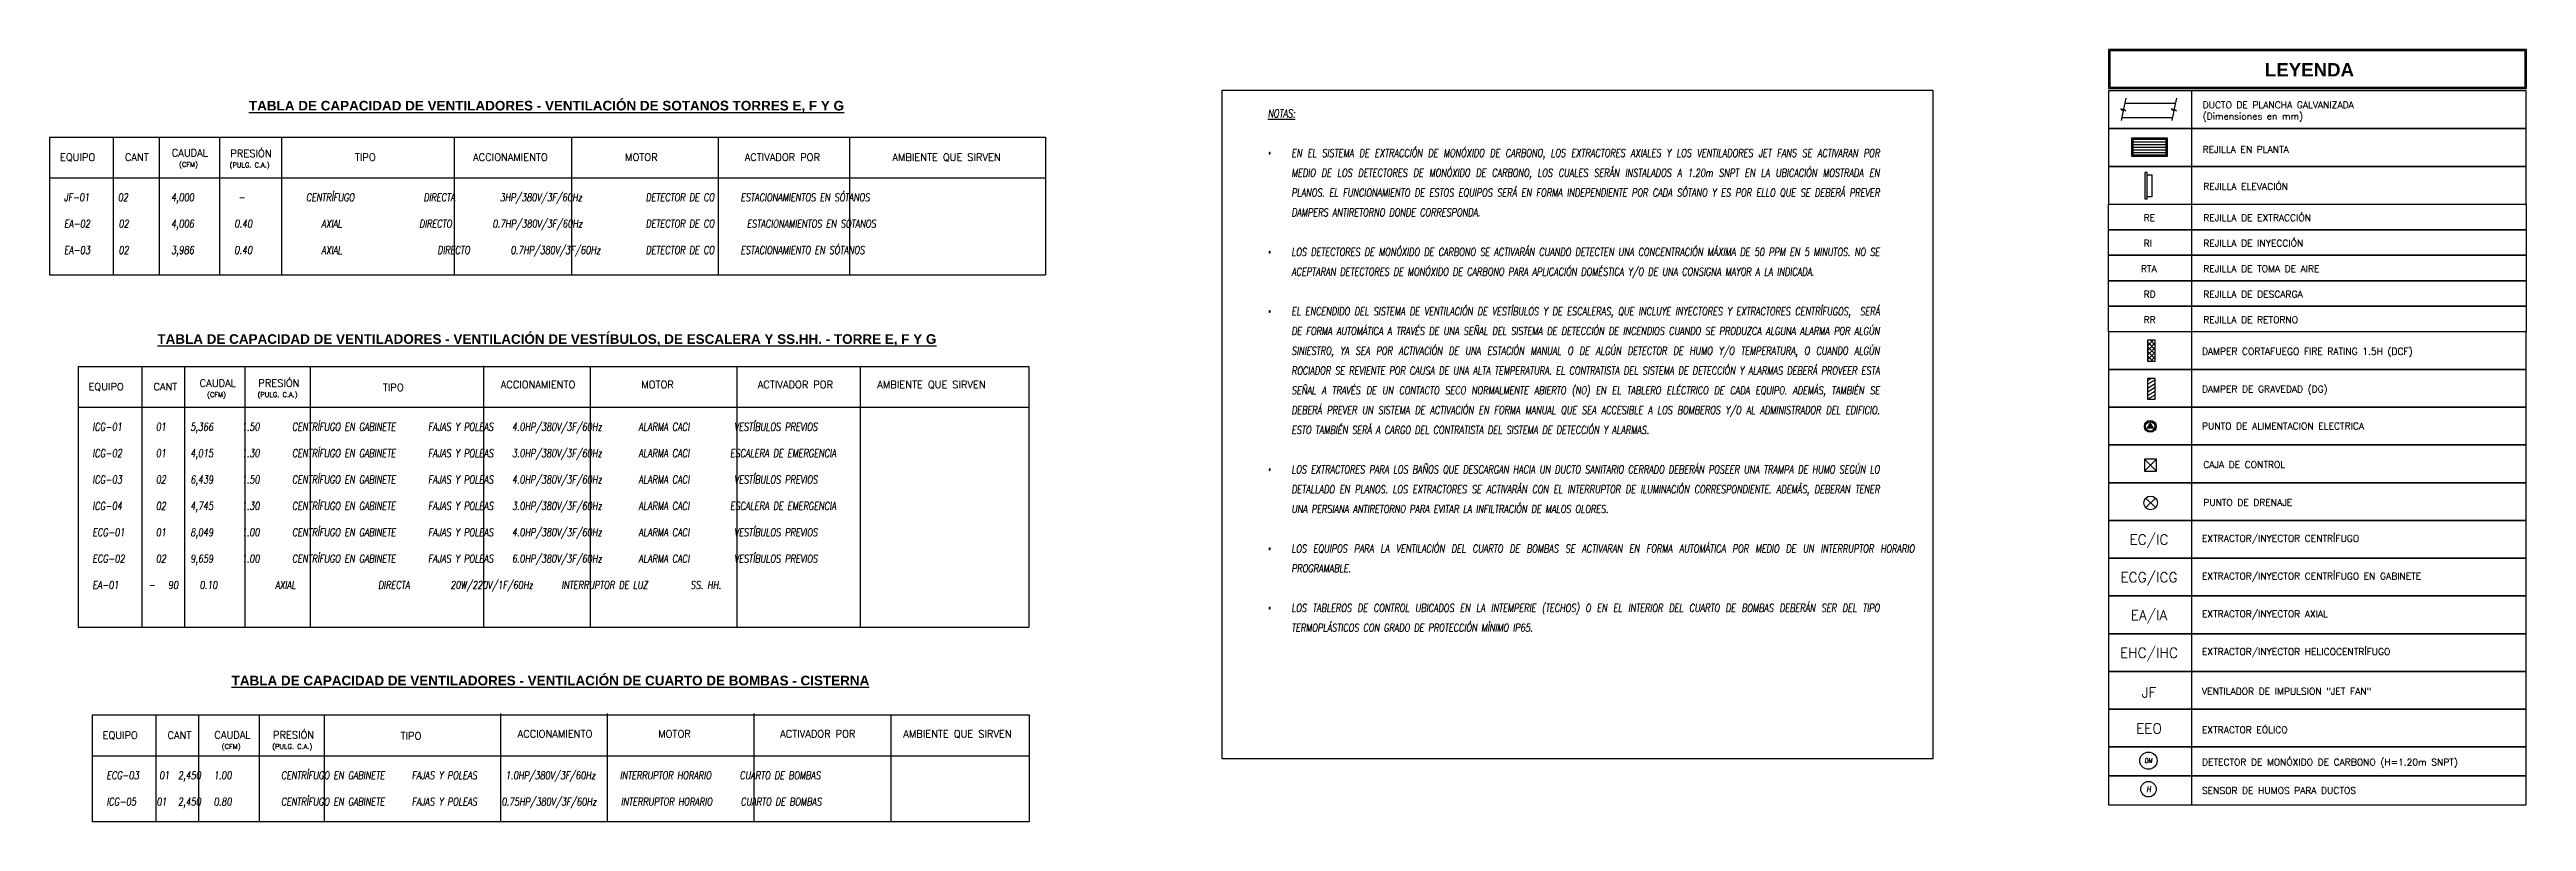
# Model space of a CAD drawing. Header units: millimetres. Extents: x 0 to 226526, y 0 to 8187996.
# Drawn here: x 226476.1 to 226524.31, y 8187930.78 to 8187945.81 of the extents above; entities that cross this region are included whole.
import ezdxf
from ezdxf import colors
from ezdxf.entities.mleader import LeaderData, LeaderLine
from ezdxf.enums import TextEntityAlignment as Align
from ezdxf.math import Vec2, Vec3

# ---------------------------------------------------------------- set-up
doc = ezdxf.new("R2010")
doc.units = ezdxf.units.MM
doc.linetypes.add('HIDDEN2', pattern=[0.1875, 0.125, -0.0625])
for name, color, linetype in [('L-03_EQUIP-ACCES', 160, 'Continuous'), ('L-04_EQ-MED-CONT', 191, 'Continuous'), ('L-06_EQ-FIN-CONT', 141, 'Continuous'), ('L-07_EQ-FIN-SEGM', 141, 'HIDDEN2'), ('L4 Linea mediana', 191, 'Continuous'), ('L6 Linea fina', 141, 'Continuous'), ('TX-01_PRIMA', 12, 'Continuous'), ('TX-03_PRINC', 150, 'Continuous')]:
    doc.layers.add(name, color=color, linetype=linetype)
doc.styles.add('50-NOTAS', font='romans.shx', dxfattribs={"height": 0.1})
doc.styles.add('50-SUBTITULO', font='romand.shx', dxfattribs={"height": 0.15})
doc.styles.add('50-TITULO', font='', dxfattribs={"height": 0.2})
doc.styles.add('JNV ING', font='romans.shx', dxfattribs={"width": 0.75, "oblique": 8, "height": 0.15})
doc.styles.get('50-TITULO').set_extended_font_data('Arial', bold=True)

msp = doc.modelspace()

# ---------------------------------------------------------------- texts
at = {"layer": 'L-07_EQ-FIN-SEGM'}
for s, height, style, p in [('EQUIPO', 0.14062, '50-SUBTITULO', (226476.6478, 8187943.6406)), ('CANT', 0.14062, '50-SUBTITULO', (226477.8006, 8187943.6406)), ('CAUDAL', 0.14062, '50-SUBTITULO', (226478.8334, 8187943.7254)), ('(CFM)', 0.09375, '50-NOTAS', (226478.8071, 8187943.5234)), ('(PULG. C.A.)', 0.09375, '50-NOTAS', (226479.9969, 8187943.5122)), ('PRESIÓN', 0.14062, '50-SUBTITULO', (226480.0232, 8187943.7141)), ('TIPO', 0.14062, '50-SUBTITULO', (226482.2468, 8187943.6406)), ('ACCIONAMIENTO', 0.140625, '50-SUBTITULO', (226485.0717, 8187943.6406)), ('MOTOR', 0.14062, '50-SUBTITULO', (226487.6208, 8187943.6406)), ('ACTIVADOR POR', 0.140625, '50-SUBTITULO', (226490.3654, 8187943.6406)), ('AMBIENTE QUE SIRVEN', 0.140625, '50-SUBTITULO', (226493.5621, 8187943.6406)), ('EQUIPO', 0.14062, '50-SUBTITULO', (226477.2034, 8187939.1735)), ('CANT', 0.14062, '50-SUBTITULO', (226478.3562, 8187939.1735)), ('CAUDAL', 0.14062, '50-SUBTITULO', (226479.3773, 8187939.2436)), ('PRESIÓN', 0.14062, '50-SUBTITULO', (226480.5671, 8187939.2436)), ('TIPO', 0.14062, '50-SUBTITULO', (226482.7916, 8187939.1601)), ('ACCIONAMIENTO', 0.140625, '50-SUBTITULO', (226485.6096, 8187939.2152)), ('MOTOR', 0.14062, '50-SUBTITULO', (226487.9365, 8187939.2152)), ('ACTIVADOR POR', 0.140625, '50-SUBTITULO', (226490.6202, 8187939.2152)), ('AMBIENTE QUE SIRVEN', 0.140625, '50-SUBTITULO', (226493.2692, 8187939.2152)), ('(CFM)', 0.09375, '50-NOTAS', (226479.351, 8187939.0417)), ('(PULG. C.A.)', 0.09375, '50-NOTAS', (226480.5407, 8187939.0417)), ('EQUIPO', 0.14062, '50-SUBTITULO', (226477.4775, 8187932.3897)), ('CANT', 0.14062, '50-SUBTITULO', (226478.6303, 8187932.3897)), ('CAUDAL', 0.14062, '50-SUBTITULO', (226479.6632, 8187932.3955)), ('PRESIÓN', 0.14062, '50-SUBTITULO', (226480.8529, 8187932.3955)), ('TIPO', 0.14062, '50-SUBTITULO', (226483.1367, 8187932.3762)), ('ACCIONAMIENTO', 0.140625, '50-SUBTITULO', (226485.9398, 8187932.4165)), ('MOTOR', 0.14062, '50-SUBTITULO', (226488.2667, 8187932.4165)), ('ACTIVADOR POR', 0.140625, '50-SUBTITULO', (226491.0555, 8187932.4165)), ('AMBIENTE QUE SIRVEN', 0.140625, '50-SUBTITULO', (226493.7744, 8187932.4165)), ('(CFM)', 0.09375, '50-NOTAS', (226479.6368, 8187932.1936)), ('(PULG. C.A.)', 0.09375, '50-NOTAS', (226480.8266, 8187932.1936))]:
    msp.add_text(s, height=height, dxfattribs=dict(at, style=style)).set_placement(p, align=Align.CENTER)
at = {"layer": 'TX-01_PRIMA', "style": '50-NOTAS'}
for s, p in [('DUCTO DE PLANCHA GALVANIZADA', (226518.0108, 8187944.6635)), ('(Dimensiones en mm)', (226518.0108, 8187944.4445)), ('REJILLA EN PLANTA', (226518.0108, 8187943.7987)), ('REJILLA ELEVACIÓN', (226518.0242, 8187943.0775)), ('REJILLA DE EXTRACCIÓN', (226518.0242, 8187942.4688)), ('RE', (226516.8603, 8187942.4688)), ('RI', (226516.8603, 8187941.9724)), ('REJILLA DE INYECCIÓN', (226518.0242, 8187941.9724)), ('RTA', (226516.8099, 8187941.476)), ('REJILLA DE TOMA DE AIRE', (226518.0242, 8187941.476)), ('RD', (226516.8603, 8187940.9796)), ('REJILLA DE DESCARGA', (226518.0242, 8187940.9796)), ('RR', (226516.8603, 8187940.4831)), ('REJILLA DE RETORNO', (226518.0242, 8187940.4831)), ('DAMPER CORTAFUEGO FIRE RATING 1.5H (DCF)', (226517.9979, 8187939.8674)), ('DAMPER DE GRAVEDAD (DG)', (226517.9979, 8187939.1324)), ('PUNTO DE ALIMENTACION ELECTRICA', (226517.9979, 8187938.4139)), ('CAJA DE CONTROL', (226518.0225, 8187937.6615)), ('PUNTO DE DRENAJE', (226518.0225, 8187936.9266)), ('EXTRACTOR/INYECTOR CENTRÍFUGO', (226517.9979, 8187936.2264)), ('EXTRACTOR/INYECTOR CENTRÍFUGO EN GABINETE', (226517.9979, 8187935.4915)), ('EXTRACTOR/INYECTOR AXIAL', (226517.9979, 8187934.7565)), ('EXTRACTOR/INYECTOR HELICOCENTRÍFUGO', (226517.9979, 8187934.0216)), ('VENTILADOR DE IMPULSION "JET FAN"', (226517.9979, 8187933.2493)), ('EXTRACTOR EÓLICO', (226517.9979, 8187932.4981)), ('DETECTOR DE MONÓXIDO DE CARBONO (H=1.20m SNPT) ', (226517.9979, 8187931.8713)), ('SENSOR DE HUMOS PARA DUCTOS', (226517.9979, 8187931.3181))]:
    msp.add_text(s, height=0.13, dxfattribs=at).set_placement(p)
at = {"layer": 'TX-01_PRIMA', "style": '50-SUBTITULO'}
for s, p in [('EC/IC', (226516.9661, 8187936.2688)), ('ECG/ICG', (226516.9661, 8187935.5339)), ('EA/IA', (226516.9661, 8187934.7989)), ('EHC/IHC', (226516.9661, 8187934.064)), ('JF', (226516.9661, 8187933.2917)), ('EEO', (226516.9661, 8187932.5907))]:
    msp.add_text(s, height=0.195, dxfattribs=at).set_placement(p, align=Align.MIDDLE_CENTER)
at = {"layer": 'TX-01_PRIMA', "char_height": 0.1539562, "attachment_point": 1, "style": 'JNV ING'}
for s, width, heights, insert in [('\\pxsm1.5;{\\LNOTAS:\\P}\\P\\pi-3,l3,qj,t3;{\\fSymbol|b0|i0|c2|p18;·^I}EN EL SISTEMA DE EXTRACCIÓN DE MONÓXIDO DE CARBONO, LOS EXTRACTORES AXIALES Y LOS VENTILADORES JET FANS SE ACTIVARAN POR MEDIO DE LOS DETECTORES DE MONÓXIDO DE CARBONO, LOS CUALES SERÁN INSTALADOS A 1.20m SNPT EN LA UBICACIÓN MOSTRADA EN PLANOS. EL FUNCIONAMIENTO DE ESTOS EQUIPOS SERÁ EN FORMA INDEPENDIENTE POR CADA SÓTANO Y ES POR ELLO QUE SE DEBERÁ PREVER DAMPERS ANTIRETORNO DONDE CORRESPONDA.\\P\\pi0,l0,q*,tz;\\P\\pi-3,l3,qj,t3;{\\fSymbol|b0|i0|c2|p18;·^I}LOS DETECTORES DE MONÓXIDO DE CARBONO SE ACTIVARÁN CUANDO DETECTEN UNA CONCENTRACIÓN MÁXIMA DE 50 PPM EN 5 MINUTOS. NO SE ACEPTARAN DETECTORES DE MONÓXIDO DE CARBONO PARA APLICACIÓN DOMÉSTICA Y/O DE UNA CONSIGNA MAYOR A LA INDICADA.\\P\\pi0,l0,q*,tz;\\P\\pi-3,l3,qj,t3;{\\fSymbol|b0|i0|c2|p18;·^I}EL ENCENDIDO DEL SISTEMA DE VENTILACIÓN DE VESTÍBULOS Y DE ESCALERAS, QUE INCLUYE INYECTORES Y EXTRACTORES CENTRÍFUGOS,  SERÁ DE FORMA AUTOMÁTICA A TRAVÉS DE UNA SEÑAL DEL SISTEMA DE DETECCIÓN DE INCENDIOS CUANDO SE PRODUZCA ALGUNA ALARMA POR ALGÚN SINIESTRO, YA SEA POR ACTIVACIÓN DE UNA ESTACIÓN MANUAL O DE ALGÚN DETECTOR DE HUMO Y/O TEMPERATURA, O CUANDO ALGÚN ROCIADOR SE REVIENTE POR CAUSA DE UNA ALTA TEMPERATURA. EL CONTRATISTA DEL SISTEMA DE DETECCIÓN Y ALARMAS DEBERÁ PROVEER ESTA SEÑAL A TRAVÉS DE UN CONTACTO SECO NORMALMENTE ABIERTO (NO) EN EL TABLERO ELÉCTRICO DE CADA EQUIPO. ADEMÁS, TAMBIÉN SE DEBERÁ PREVER UN SISTEMA DE ACTIVACIÓN EN FORMA MANUAL QUE SEA ACCESIBLE A LOS BOMBEROS Y/O AL ADMINISTRADOR DEL EDIFICIO. ESTO TAMBIÉN SERÁ A CARGO DEL CONTRATISTA DEL SISTEMA DE DETECCIÓN Y ALARMAS.\\P\\pi0,l0,q*,tz;\\P\\pi-3,l3,qj,t3;{\\fSymbol|b0|i0|c2|p18;·^I}LOS EXTRACTORES PARA LOS BAÑOS QUE DESCARGAN HACIA UN DUCTO SANITARIO CERRADO DEBERÁN POSEER UNA TRAMPA DE HUMO SEGÚN LO DETALLADO EN PLANOS. LOS EXTRACTORES SE ACTIVARÁN CON EL INTERRUPTOR DE ILUMINACIÓN CORRESPONDIENTE. ADEMÁS, DEBERAN TENER UNA PERSIANA ANTIRETORNO PARA EVITAR LA INFILTRACIÓN DE MALOS OLORES.\\P\\pi0,l0,q*,tz;\\P\\pi-3,l3,qj,t3;{\\fSymbol|b0|i0|c2|p18;·^I}LOS EQUIPOS PARA LA VENTILACIÓN DEL CUARTO DE BOMBAS SE ACTIVARAN EN FORMA AUTOMÁTICA POR MEDIO DE UN INTERRUPTOR HORARIO PROGRAMABLE.\\P\\pi0,l0,q*,tz;\\P\\pi-3,l3,qj,t3;{\\fSymbol|b0|i0|c2|p18;·^I}LOS TABLEROS DE CONTROL UBICADOS EN LA INTEMPERIE (TECHOS) O EN EL INTERIOR DEL CUARTO DE BOMBAS DEBERÁN SER DEL TIPO TERMOPLÁSTICOS CON GRADO DE PROTECCIÓN MÍNIMO IP65.', 11.874047, [13.0238], (226499.814, 8187944.639)), ('\\pxsm2;JF-01       02^I   4,000^I    -               CENTRÍFUGO                 DIRECTA           3HP/380V/3F/60Hz^I^I   DETECTOR DE CO^I   ESTACIONAMIENTOS EN SÓTANOS       \\PEA-02       02^I   4,006^I   0.40                 AXIAL                   DIRECTO          0.7HP/380V/3F/60Hz^I^I   DETECTOR DE CO        ESTACIONAMIENTOS EN SÓTANOS\\PEA-03       02^I   3,986  ^I   0.40                 AXIAL    ^I              DIRECTO          0.7HP/380V/3F/60Hz^I^I   DETECTOR DE CO^I   ESTACIONAMIENTO EN SÓTANOS', 19.547767, [3.7997], (226476.383, 8187943.0071)), ('\\pxsm2,qj;ICG-01 ^I01      5,366       1.50        CENTRÍFUGO EN GABINETE        FAJAS Y POLEAS^I  4.0HP/380V/3F/60Hz    ^I  ALARMA CACI           VESTÍBULOS PREVIOS\\PICG-02 ^I01      4,015       1.30        CENTRÍFUGO EN GABINETE        FAJAS Y POLEAS^I  3.0HP/380V/3F/60Hz    ^I  ALARMA CACI          ESCALERA DE EMERGENCIA\\PICG-03 ^I02      6,439       1.50        CENTRÍFUGO EN GABINETE        FAJAS Y POLEAS^I  4.0HP/380V/3F/60Hz    ^I  ALARMA CACI           VESTÍBULOS PREVIOS\\PICG-04 ^I02      4,745       1.30        CENTRÍFUGO EN GABINETE        FAJAS Y POLEAS^I  3.0HP/380V/3F/60Hz    ^I  ALARMA CACI          ESCALERA DE EMERGENCIA\\PECG-01 ^I01      8,049       1.00        CENTRÍFUGO EN GABINETE        FAJAS Y POLEAS^I  4.0HP/380V/3F/60Hz    ^I  ALARMA CACI           VESTÍBULOS PREVIOS\\PECG-02 ^I02      9,659       1.00        CENTRÍFUGO EN GABINETE        FAJAS Y POLEAS^I  6.0HP/380V/3F/60Hz    ^I  ALARMA CACI           VESTÍBULOS PREVIOS\\P\\pq*;EA-01^I      -^I   90  ^I   0.10      ^I      AXIAL         ^I        DIRECTA          20W/220V/1F/60Hz       INTERRUPTOR DE LUZ  ^I       SS. HH.', 19.075174, [4.3526], (226476.9386, 8187938.54)), ('\\pxsm2;ECG-03     01^I  2,450^I   1.00   ^I    CENTRÍFUGO EN GABINETE^I     FAJAS Y POLEAS       1.0HP/380V/3F/60Hz      INTERRUPTOR HORARIO       CUARTO DE BOMBAS\\PICG-05     01^I  2,450^I   0.80   ^I    CENTRÍFUGO EN GABINETE^I     FAJAS Y POLEAS      0.75HP/380V/3F/60Hz      INTERRUPTOR HORARIO       CUARTO DE BOMBAS', 19.075174, [10.3072], (226477.2128, 8187931.7562))]:
    msp.add_mtext_dynamic_manual_height_columns(s, width=width, gutter_width=0.75, heights=heights, dxfattribs=dict(at, insert=insert))
at = {"layer": 'TX-01_PRIMA', "ltscale": 1.5, "insert": (226516.8793, 8187932.0105), "char_height": 0.09, "attachment_point": 1, "style": 'JNV ING'}
msp.add_mtext_dynamic_manual_height_columns('DM', width=0.780677, gutter_width=0.75, heights=[0], dxfattribs=at)
at = {"layer": 'TX-03_PRINC', "style": '50-TITULO'}
msp.add_text('LEYENDA', height=0.26, dxfattribs=at).set_placement((226520.0893, 8187945.4137), align=Align.MIDDLE_CENTER)
for s, p in [('%%UTABLA DE CAPACIDAD DE VENTILADORES - VENTILACIÓN DE SOTANOS TORRES E, F Y G', (226485.7744, 8187944.621)), ('%%UTABLA DE CAPACIDAD DE VENTILADORES - VENTILACIÓN DE VESTÍBULOS, DE ESCALERA Y SS.HH. - TORRE E, F Y G', (226485.7821, 8187940.0779)), ('%%UTABLA DE CAPACIDAD DE VENTILADORES - VENTILACIÓN DE CUARTO DE BOMBAS - CISTERNA', (226485.852, 8187933.4303))]:
    msp.add_text(s, height=0.1875, dxfattribs=at).set_placement(p, align=Align.CENTER)

# ---------------------------------------------------------------- blocks, each defined once
blk = doc.blocks.new('PTO_AAEE_UC12')
at = {"layer": 'L-04_EQ-MED-CONT', "ltscale": 1.5}
blk.add_circle((-0.686, 0.089), 0.0833, dxfattribs=at)
at = {"layer": 'L-06_EQ-FIN-CONT', "ltscale": 1.5}
blk.add_circle((-0.686, 0.089), 0.0671, dxfattribs=at)
blk.add_solid([(-0.628, 0.056), (-0.744, 0.056), (-0.628, 0.056), (-0.686, 0.156)], dxfattribs=at)
blk = doc.blocks.new('A$C6E4D000F')
at = {"layer": 'L-06_EQ-FIN-CONT'}
blk.add_circle((0.115, 0.115), 0.115, dxfattribs=at)
at = {"layer": 'TX-01_PRIMA', "ltscale": 1.5, "insert": (0.084, 0.069), "char_height": 0.09, "attachment_point": 7, "style": 'JNV ING'}
blk.add_mtext_dynamic_manual_height_columns('H', width=0.78068, gutter_width=0.75, heights=[0], dxfattribs=at)
blk = doc.blocks.new('PTO DRENAJE')
at = {"layer": 'L4 Linea mediana', "ltscale": 1.5}
for p, q in [((-0.626, 0.031), (-0.746, 0.147)), ((-0.746, 0.031), (-0.626, 0.147))]:
    blk.add_line(p, q, dxfattribs=at)
blk.add_circle((-0.686, 0.089), 0.0833, dxfattribs=at)

# ---------------------------------------------------------------- hatches: boundary and pattern name
at = {"layer": 'L4 Linea mediana', "ltscale": 0.5}
h = msp.add_hatch(dxfattribs=at)
h.set_pattern_fill('ANSI37', color=256, scale=0.02, angle=-180)
h.set_pattern_definition([(225, (231113.25061, 8187406.10984), (0.0449012806, -0.0449012806), []), (315, (231113.25061, 8187406.10984), (0.0449012806, 0.0449012806), [])])
h.paths.add_polyline_path([(226517.088, 8187939.7419), (226517.088, 8187940.1488), (226516.9347, 8187940.1488), (226516.9347, 8187939.7419)])
h = msp.add_hatch(dxfattribs=at)
h.set_pattern_fill('ANSI31', color=256, scale=0.02, angle=345)
h.set_pattern_definition([(30, (220593.55221, 8186748.09093), (-0.03175, 0.05499261314), [])])
h.paths.add_polyline_path([(226517.088, 8187938.9983), (226517.088, 8187939.4052), (226516.9347, 8187939.4052), (226516.9347, 8187938.9983)])

# ---------------------------------------------------------------- linework, layer by layer
at = {"layer": 'L-03_EQUIP-ACCES'}
for p, q in [((226516.4937, 8187944.7656), (226517.4817, 8187944.7656)), ((226516.4368, 8187944.4874), (226517.4249, 8187944.4874)), ((226516.8888, 8187942.8953), (226516.8888, 8187943.415)), ((226516.929, 8187943.415), (226516.8888, 8187943.415)), ((226516.929, 8187942.8953), (226516.929, 8187943.415)), ((226516.929, 8187942.8953), (226516.8888, 8187942.8953))]:
    msp.add_line(p, q, dxfattribs=at)
at = {"layer": 'L-04_EQ-MED-CONT'}
for p, q in [((226516.929, 8187943.3705), (226517.0257, 8187943.3705)), ((226517.0257, 8187942.9484), (226517.0257, 8187943.3705)), ((226516.929, 8187942.9484), (226517.0257, 8187942.9484))]:
    msp.add_line(p, q, dxfattribs=at)
at = {"layer": 'L-04_EQ-MED-CONT', "ltscale": 0.1}
msp.add_lwpolyline([(226498.9284, 8187945.0153), (226512.7595, 8187945.0153), (226512.7595, 8187931.9974), (226498.9284, 8187931.9974)], close=True, dxfattribs=at)
at = {"layer": 'L-04_EQ-MED-CONT'}
for points in [[(226516.6321, 8187944.0895), (226517.3228, 8187944.0895), (226517.3228, 8187943.7269), (226516.6321, 8187943.7269)], [(226516.6588, 8187944.0628), (226517.2961, 8187944.0628), (226517.2961, 8187943.7536), (226516.6588, 8187943.7536)]]:
    msp.add_lwpolyline(points, close=True, dxfattribs=at)
at = {"layer": 'L-06_EQ-FIN-CONT'}
for p, q in [((226517.7914, 8187945.0019), (226517.7914, 8187931.1016)), ((226516.6588, 8187944.0108), (226517.2961, 8187944.0108)), ((226516.6588, 8187943.9588), (226517.2961, 8187943.9588)), ((226516.6588, 8187943.9068), (226517.2961, 8187943.9068)), ((226516.6588, 8187943.8562), (226517.2961, 8187943.8562)), ((226516.6588, 8187943.8042), (226517.2961, 8187943.8042))]:
    msp.add_line(p, q, dxfattribs=at)
for points in [[(226516.1789, 8187945.0481), (226524.3131, 8187945.0481), (226524.3131, 8187945.8072), (226516.1789, 8187945.8072)], [(226516.2039, 8187945.0731), (226524.2881, 8187945.0731), (226524.2881, 8187945.7822), (226516.2039, 8187945.7822)], [(226516.1789, 8187944.267), (226524.3105, 8187944.267), (226524.3105, 8187945.0019), (226516.1789, 8187945.0019)], [(226516.1789, 8187943.5321), (226524.3105, 8187943.5321), (226524.3105, 8187944.267), (226516.1789, 8187944.267)], [(226516.1789, 8187942.7971), (226524.3105, 8187942.7971), (226524.3105, 8187943.5321), (226516.1789, 8187943.5321)], [(226516.1789, 8187939.5801), (226524.3105, 8187939.5801), (226524.3105, 8187940.315), (226516.1789, 8187940.315)], [(226516.1789, 8187938.8451), (226524.3105, 8187938.8451), (226524.3105, 8187939.5801), (226516.1789, 8187939.5801)], [(226516.1789, 8187938.1102), (226524.3105, 8187938.1102), (226524.3105, 8187938.8451), (226516.1789, 8187938.8451)], [(226516.1789, 8187937.3753), (226524.3105, 8187937.3753), (226524.3105, 8187938.1102), (226516.1789, 8187938.1102)], [(226516.1789, 8187936.6403), (226524.3105, 8187936.6403), (226524.3105, 8187937.3753), (226516.1789, 8187937.3753)], [(226516.1789, 8187935.9054), (226524.3105, 8187935.9054), (226524.3105, 8187936.6403), (226516.1789, 8187936.6403)], [(226516.1789, 8187935.1704), (226524.3105, 8187935.1704), (226524.3105, 8187935.9054), (226516.1789, 8187935.9054)], [(226516.1789, 8187934.4355), (226524.3105, 8187934.4355), (226524.3105, 8187935.1704), (226516.1789, 8187935.1704)], [(226516.1789, 8187933.7006), (226524.3105, 8187933.7006), (226524.3105, 8187934.4355), (226516.1789, 8187934.4355)], [(226516.1789, 8187932.9656), (226524.3105, 8187932.9656), (226524.3105, 8187933.7006), (226516.1789, 8187933.7006)], [(226516.1789, 8187932.2307), (226524.3105, 8187932.2307), (226524.3105, 8187932.9656), (226516.1789, 8187932.9656)], [(226516.1789, 8187931.6661), (226524.3105, 8187931.6661), (226524.3105, 8187932.2307), (226516.1789, 8187932.2307)], [(226516.1789, 8187931.1016), (226524.3105, 8187931.1016), (226524.3105, 8187931.6661), (226516.1789, 8187931.6661)]]:
    msp.add_lwpolyline(points, close=True, dxfattribs=at)
for points in [[(226516.5131, 8187944.8609), (226516.4709, 8187944.6541), (226516.5144, 8187944.6155), (226516.4152, 8187944.6537), (226516.463, 8187944.6153), (226516.4236, 8187944.4228)], [(226517.5012, 8187944.8609), (226517.4589, 8187944.6541), (226517.5025, 8187944.6155), (226517.4032, 8187944.6537), (226517.451, 8187944.6153), (226517.4117, 8187944.4228)]]:
    msp.add_lwpolyline(points, dxfattribs=at)
msp.add_circle((226516.9558, 8187931.9645), 0.1684, dxfattribs=at)
at = {"layer": 'L4 Linea mediana'}
for p, q in [((226516.8802, 8187937.5994), (226517.1142, 8187937.8334)), ((226517.1142, 8187937.5994), (226516.8802, 8187937.8334))]:
    msp.add_line(p, q, dxfattribs=at)
at = {"layer": 'L4 Linea mediana', "ltscale": 0.5}
for points in [[(226517.088, 8187939.7419), (226517.088, 8187940.1488), (226516.9347, 8187940.1488), (226516.9347, 8187939.7419)], [(226517.088, 8187938.9983), (226517.088, 8187939.4052), (226516.9347, 8187939.4052), (226516.9347, 8187938.9983)]]:
    msp.add_lwpolyline(points, close=True, dxfattribs=at)
at = {"layer": 'L4 Linea mediana'}
msp.add_lwpolyline([(226517.1142, 8187937.5994), (226517.1142, 8187937.8334), (226516.8802, 8187937.8334), (226516.8802, 8187937.5994)], close=True, dxfattribs=at)
at = {"layer": 'L6 Linea fina'}
for points in [[(226476.1018, 8187944.1044), (226476.1018, 8187941.4205)], [(226476.1018, 8187944.1044), (226495.4877, 8187944.1044)], [(226477.3418, 8187944.1044), (226477.3418, 8187941.4205)], [(226478.2371, 8187944.1044), (226478.2371, 8187941.4205)], [(226479.4132, 8187944.1044), (226479.4132, 8187941.4205)], [(226480.6162, 8187944.1044), (226480.6162, 8187941.4205)], [(226483.9745, 8187944.1044), (226483.9745, 8187941.4205)], [(226486.2582, 8187944.1044), (226486.2582, 8187941.4205)], [(226489.1144, 8187944.1044), (226489.1144, 8187941.4205)], [(226491.6724, 8187944.1044), (226491.6724, 8187941.4205)], [(226495.4877, 8187944.1044), (226495.4877, 8187941.4205)], [(226476.1018, 8187943.3105), (226495.4877, 8187943.3105)], [(226476.1018, 8187941.4205), (226495.4877, 8187941.4205)], [(226476.6574, 8187939.6373), (226476.6574, 8187934.5644)], [(226476.6574, 8187939.6373), (226495.1614, 8187939.6373)], [(226477.8974, 8187939.6373), (226477.8974, 8187934.5644)], [(226478.73, 8187939.6373), (226478.73, 8187934.5644)], [(226479.906, 8187939.6373), (226479.906, 8187934.5644)], [(226481.1718, 8187939.6373), (226481.1718, 8187934.5644)], [(226484.5462, 8187939.6522), (226484.5462, 8187934.5644)], [(226486.6247, 8187939.6373), (226486.6247, 8187934.5644)], [(226489.4809, 8187939.6373), (226489.4809, 8187934.5644)], [(226491.8829, 8187939.6373), (226491.8829, 8187934.5644)], [(226495.1614, 8187939.6373), (226495.1614, 8187934.5644)], [(226476.6574, 8187938.8434), (226495.1614, 8187938.8434)], [(226476.6574, 8187934.5644), (226495.1614, 8187934.5644)], [(226476.9315, 8187932.8535), (226476.9315, 8187930.781)], [(226476.9315, 8187932.8535), (226495.1678, 8187932.8535)], [(226478.1715, 8187932.8535), (226478.1715, 8187930.781)], [(226479.0042, 8187932.8535), (226479.0042, 8187930.781)], [(226480.1802, 8187932.8535), (226480.1802, 8187930.781)], [(226481.446, 8187932.8535), (226481.446, 8187930.781)], [(226484.8764, 8187932.8803), (226484.8764, 8187930.781)], [(226486.9549, 8187932.8803), (226486.9549, 8187930.781)], [(226489.8111, 8187932.8803), (226489.8111, 8187930.781)], [(226492.4756, 8187932.8535), (226492.4756, 8187930.781)], [(226495.1678, 8187932.8535), (226495.1678, 8187930.781)], [(226476.9315, 8187932.0596), (226495.1678, 8187932.0596)], [(226476.9315, 8187930.781), (226495.1678, 8187930.781)]]:
    msp.add_lwpolyline(points, dxfattribs=at)
for points in [[(226516.1789, 8187942.7971), (226524.3105, 8187942.7971), (226524.3105, 8187942.3007), (226516.1789, 8187942.3007)], [(226516.1789, 8187942.3007), (226524.3105, 8187942.3007), (226524.3105, 8187941.8043), (226516.1789, 8187941.8043)], [(226516.1789, 8187941.8043), (226524.3105, 8187941.8043), (226524.3105, 8187941.3079), (226516.1789, 8187941.3079)], [(226516.1789, 8187941.3079), (226524.3105, 8187941.3079), (226524.3105, 8187940.8114), (226516.1789, 8187940.8114)], [(226516.1789, 8187940.8114), (226524.3105, 8187940.8114), (226524.3105, 8187940.315), (226516.1789, 8187940.315)]]:
    msp.add_lwpolyline(points, close=True, dxfattribs=at)

# ---------------------------------------------------------------- block references
at = {"layer": 'L-03_EQUIP-ACCES', "xscale": 1.375, "yscale": 1.375, "zscale": 1.375}
msp.add_blockref('PTO_AAEE_UC12', (226517.9337, 8187938.349, -1.5648), dxfattribs=at)
at = {"layer": 'L6 Linea fina', "xscale": 1.584, "yscale": 1.584, "zscale": 1.584, "rotation": 180}
msp.add_blockref('PTO DRENAJE', (226515.9103, 8187937.1229), dxfattribs=at)
at = {"layer": 'TX-03_PRINC', "xscale": 1.3125, "yscale": 1.3125, "zscale": 1.3125}
msp.add_blockref('A$C6E4D000F', (226516.8058, 8187931.2578), dxfattribs=at)

msp.set_redraw_order([(e.dxf.handle, doc.entitydb.next_handle()) for e in msp.query("TEXT MTEXT ATTDEF DIMENSION ARC_DIMENSION")])  # texts and dimensions are drawn at this point

# ---------------------------------------------------------------- leaders
at = {"layer": 'L-06_EQ-FIN-CONT'}
ml = msp.add_multileader_mtext('Standard', dxfattribs=at)
ml.set_content('\\P{\\LJF-01\\P}VENTILADOR "JET-FAN"\\P4,000 CFM\\P3HP/380V/3F/60Hz', color=12, style='JNV ING')
ml.set_leader_properties(color=256, linetype='ByLayer', lineweight=-1)
ml.build(insert=Vec2(0, 0))
ml.multileader.update_dxf_attribs({"dogleg_length": 0.05, "arrow_head_size": 0.15})
ctx = ml.context
ctx.base_point, ctx.char_height, ctx.arrow_head_size, ctx.landing_gap_size, ctx.plane_origin = Vec3(226493.8743, 8187964.2313), 0.15, 0.15, 0.105, Vec3(226478.8167, 8187963.8515)
ctx.text_align_type = 1
notes = []
notes.append((ctx, [(0, (0, 0, 0), (0, 0), (1, 0), 1, [])]))
ctx.mtext.insert, ctx.mtext.alignment, ctx.mtext.flow_direction = Vec3(226494.9531, 8187964.3313), 2, 5
for ctx, leaders in notes:
    for number, flags, end, landing, length, lines in leaders:
        leader = LeaderData()
        leader.index, (leader.has_last_leader_line, leader.has_dogleg_vector, leader.attachment_direction) = number, flags
        leader.last_leader_point, leader.dogleg_vector, leader.dogleg_length = Vec3(end), Vec3(landing), length
        for number, points, colour, breaks in lines:
            line = LeaderLine()
            line.index, line.vertices, line.color, line.breaks = number, Vec3.list(points), colors.encode_raw_color(colour), breaks
            leader.lines.append(line)
        ctx.leaders.append(leader)

doc.saveas('drawing.dxf')
